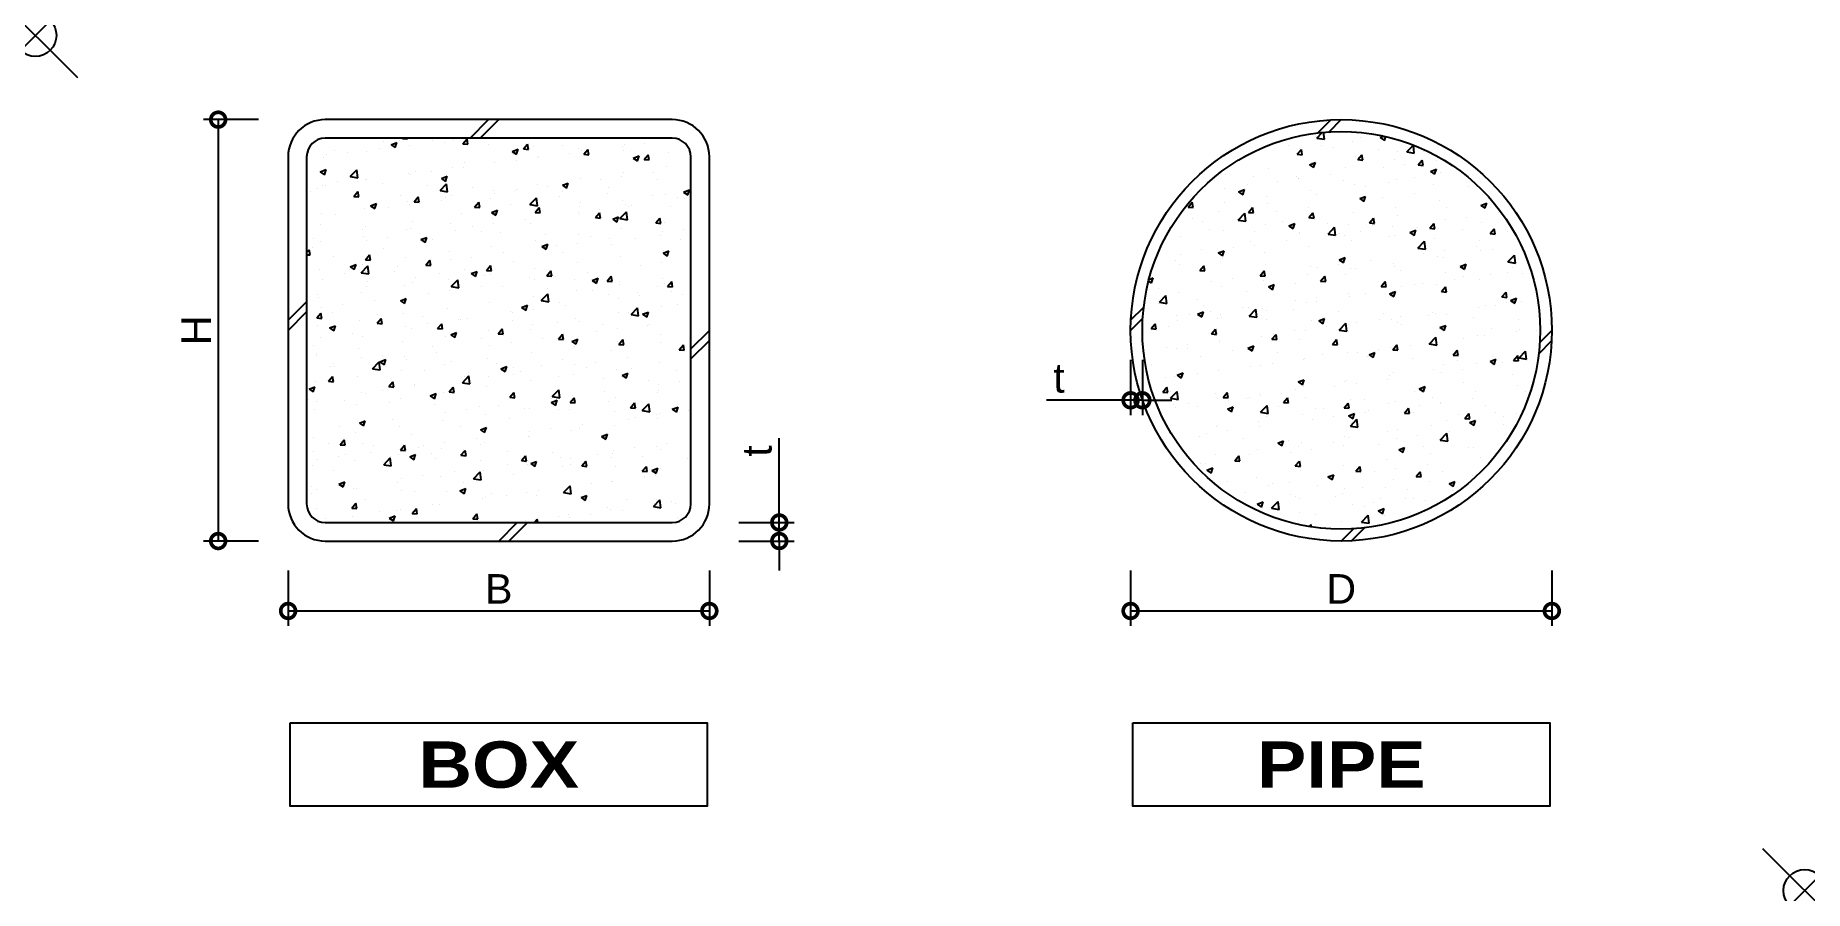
# Model space of a CAD drawing. Extents: x 352 to 2452, y 5551 to 6566.
import ezdxf
from ezdxf.enums import TextEntityAlignment as Align

# ---------------------------------------------------------------- set-up
doc = ezdxf.new("R2010")
doc.units = 0
doc.header["$LTSCALE"] = 30
doc.header["$MEASUREMENT"] = 0
doc.header["$PDMODE"] = 35
doc.header["$PDSIZE"] = 50
doc.linetypes.add('HIDDEN', pattern=[9.525, 6.35, -3.175])
doc.layers.get('0').update_dxf_attribs({"linetype": 'CONTINUOUS'})
doc.layers.get('Defpoints').update_dxf_attribs({"color": 252, "linetype": 'CONTINUOUS'})
doc.layers.add('Dimension', color=1, linetype='CONTINUOUS')
doc.layers.add('Text', color=3, linetype='HIDDEN')
doc.layers.add('Hatch', color=250, linetype='CONTINUOUS', plot=False)
doc.styles.add('DimText', font='arial.ttf')
doc.styles.add('Title', font='ariblk.ttf')
doc.dimstyles.new('Dim', dxfattribs={"dimscale": 35, "dimtxt": 1, "dimasz": 1, "dimexe": 0.5, "dimexo": 1, "dimgap": 0.25, "dimtad": 1, "dimdec": 0, "dimdsep": 46, "dimtxsty": 'DimText', "dimblk": 'DOTSMALL', "dimcen": 1, "dimclrd": 256, "dimclre": 256, "dimclrt": 7, "dimadec": 0, "dimazin": 0, "dimtfac": 1, "dimtdec": 0, "dimtmove": 0, "dimatfit": 0, "dimldrblk": 'DOTSMALL', "dimfxl": 0, "dimtolj": 1, "dimtzin": 0, "dimarcsym": 0})

msp = doc.modelspace()

# ---------------------------------------------------------------- texts
at = {"layer": 'Text', "style": 'Title'}
for s, p in [('BOX', (901.6, 5700.5)), ('PIPE', (1901.6, 5700.5))]:
    msp.add_text(s, height=55, dxfattribs=at).set_placement(p, align=Align.MIDDLE_CENTER)

# ---------------------------------------------------------------- blocks, each defined once
blk = doc.blocks.new('*U1')
for p, q in [((456, 500), (44, 500)), ((456, 478), (44, 478)), ((0, 456), (0, 44)), ((22, 456), (22, 44)), ((478, 44), (478, 456)), ((500, 44), (500, 456)), ((44, 22), (456, 22)), ((44, 0), (456, 0))]:
    blk.add_line(p, q)
at = {"color": 1}
for p, q in [((216, 478), (238, 500)), ((228, 478), (250, 500)), ((0, 262), (22, 284)), ((0, 250), (22, 272)), ((478, 228), (500, 250)), ((478, 216), (500, 238)), ((250, 0), (272, 22)), ((262, 0), (284, 22))]:
    blk.add_line(p, q, dxfattribs=at)
for centre, radius, start, end in [((44, 456), 44, 90, 180), ((456, 456), 44, 0, 90), ((44, 456), 22, 90, 180), ((456, 456), 22, 0, 90), ((44, 44), 44, 180, 270), ((44, 44), 22, 180, 270), ((456, 44), 44, 270, 0), ((456, 44), 22, 270, 0)]:
    blk.add_arc(centre, radius, start, end)
blk = doc.blocks.new('*U3')
for radius in [250, 236]:
    blk.add_circle((0, 0), radius)
blk = doc.blocks.new('_DotSmall')
at = {"color": 0, "linetype": 'ByBlock', "const_width": 0.5}
blk.add_lwpolyline([(-0.0625, 0, 1), (0.0625, 0, 1)], format="xyb", close=True, dxfattribs=at)
blk = doc.blocks.new('*D5')
at = {"layer": 'Defpoints', "color": 0}
for p in [(651.5, 5965.8), (1151.5, 5965.8), (1151.5, 5882.8)]:
    blk.add_point(p, dxfattribs=at)
at = {"layer": 'Dimension', "lineweight": -2}
for p, q in [((651.5, 5930.8), (651.5, 5865.3)), ((1151.5, 5930.8), (1151.5, 5865.3)), ((651.5, 5882.8), (1151.5, 5882.8))]:
    blk.add_line(p, q, dxfattribs=at)
at = {"layer": 'Dimension', "lineweight": -2, "xscale": 35, "yscale": 35, "zscale": 35, "rotation": 180}
blk.add_blockref('_DotSmall', (651.5, 5882.8), dxfattribs=at)
at = {"layer": 'Dimension', "lineweight": -2, "xscale": 35, "yscale": 35, "zscale": 35}
blk.add_blockref('_DotSmall', (1151.5, 5882.8), dxfattribs=at)
at = {"layer": 'Dimension', "color": 7, "insert": (901.5, 5909), "char_height": 35, "attachment_point": 5, "style": 'DimText'}
blk.add_mtext('\\A1;B', dxfattribs=at)
blk = doc.blocks.new('*D6')
at = {"layer": 'Defpoints', "color": 0}
for p in [(651.5, 6465.8), (568.5, 5965.8), (651.5, 5965.8)]:
    blk.add_point(p, dxfattribs=at)
at = {"layer": 'Dimension', "lineweight": -2}
for p, q in [((616.5, 6465.8), (551, 6465.8)), ((568.5, 6465.8), (568.5, 5965.8)), ((616.5, 5965.8), (551, 5965.8))]:
    blk.add_line(p, q, dxfattribs=at)
at = {"layer": 'Dimension', "lineweight": -2, "xscale": 35, "yscale": 35, "zscale": 35}
for p, rotation in [((568.5, 6465.8), 90), ((568.5, 5965.8), 270)]:
    blk.add_blockref('_DotSmall', p, dxfattribs=dict(at, rotation=rotation))
at = {"layer": 'Dimension', "color": 7, "insert": (542.3, 6215.8), "char_height": 35, "attachment_point": 5, "rotation": 90, "style": 'DimText'}
blk.add_mtext('\\A1;H', dxfattribs=at)
blk = doc.blocks.new('*D7')
at = {"layer": 'Defpoints', "color": 0}
for p in [(1151.5, 5987.8), (1234.5, 5987.8), (1151.5, 5965.8)]:
    blk.add_point(p, dxfattribs=at)
at = {"layer": 'Dimension', "lineweight": -2}
for p, q in [((1234.5, 5987.8), (1234.5, 6087.7)), ((1186.5, 5987.8), (1252, 5987.8)), ((1234.5, 5965.8), (1234.5, 5987.8)), ((1186.5, 5965.8), (1252, 5965.8)), ((1234.5, 5965.8), (1234.5, 5930.8))]:
    blk.add_line(p, q, dxfattribs=at)
at = {"layer": 'Dimension', "lineweight": -2, "xscale": 35, "yscale": 35, "zscale": 35}
for p, rotation in [((1234.5, 5987.8), 270), ((1234.5, 5965.8), 90)]:
    blk.add_blockref('_DotSmall', p, dxfattribs=dict(at, rotation=rotation))
at = {"layer": 'Dimension', "color": 7, "insert": (1208.1, 6072.7), "char_height": 35, "attachment_point": 5, "rotation": 90, "style": 'DimText'}
blk.add_mtext('\\A1;t', dxfattribs=at)
blk = doc.blocks.new('*D8')
at = {"layer": 'Defpoints', "color": 0}
for p in [(1651.5, 5965.8), (2151.5, 5965.8), (2151.5, 5882.8)]:
    blk.add_point(p, dxfattribs=at)
at = {"layer": 'Dimension', "lineweight": -2}
for p, q in [((1651.5, 5930.8), (1651.5, 5865.3)), ((2151.5, 5930.8), (2151.5, 5865.3)), ((1651.5, 5882.8), (2151.5, 5882.8))]:
    blk.add_line(p, q, dxfattribs=at)
at = {"layer": 'Dimension', "lineweight": -2, "xscale": 35, "yscale": 35, "zscale": 35, "rotation": 180}
blk.add_blockref('_DotSmall', (1651.5, 5882.8), dxfattribs=at)
at = {"layer": 'Dimension', "lineweight": -2, "xscale": 35, "yscale": 35, "zscale": 35}
blk.add_blockref('_DotSmall', (2151.5, 5882.8), dxfattribs=at)
at = {"layer": 'Dimension', "color": 7, "insert": (1901.5, 5909), "char_height": 35, "attachment_point": 5, "style": 'DimText'}
blk.add_mtext('\\A1;D', dxfattribs=at)
blk = doc.blocks.new('*D9')
at = {"layer": 'Defpoints', "color": 0}
for p in [(1651.5, 6215.8), (1665.5, 6215.8), (1651.5, 6132.8)]:
    blk.add_point(p, dxfattribs=at)
at = {"layer": 'Dimension', "lineweight": -2}
for p, q in [((1651.5, 6180.8), (1651.5, 6115.3)), ((1665.5, 6180.8), (1665.5, 6115.3)), ((1651.5, 6132.8), (1551.7, 6132.8)), ((1665.5, 6132.8), (1651.5, 6132.8)), ((1665.5, 6132.8), (1700.5, 6132.8))]:
    blk.add_line(p, q, dxfattribs=at)
at = {"layer": 'Dimension', "lineweight": -2, "xscale": 35, "yscale": 35, "zscale": 35}
blk.add_blockref('_DotSmall', (1651.5, 6132.8), dxfattribs=at)
at = {"layer": 'Dimension', "lineweight": -2, "xscale": 35, "yscale": 35, "zscale": 35, "rotation": 180}
blk.add_blockref('_DotSmall', (1665.5, 6132.8), dxfattribs=at)
at = {"layer": 'Dimension', "color": 7, "insert": (1566.6, 6159.2), "char_height": 35, "attachment_point": 5, "style": 'DimText'}
blk.add_mtext('\\A1;t', dxfattribs=at)

# ---------------------------------------------------------------- dimensions: what is measured, and where the dimension line sits
at = {"layer": 'Dimension'}
for base, p1, p2, angle, text, picture, middle in [((568.5, 5965.8), (651.5, 6465.8), (651.5, 5965.8), 270, 'H', '*D6', (542.3, 6215.8)), ((1234.5, 5987.8), (1151.5, 5965.8), (1151.5, 5987.8), 90, 't', '*D7', (1208.1, 6072.7))]:
    dim = msp.add_linear_dim(base=base, p1=p1, p2=p2, angle=angle, text=text, dimstyle='Dim', dxfattribs=at)
    dim.commit()
    dim.dimension.update_dxf_attribs({"geometry": picture, "text_midpoint": middle})
for base, p1, p2, text, picture, middle in [((1651.5, 6132.8), (1665.5, 6215.8), (1651.5, 6215.8), 't', '*D9', (1566.6, 6159.2)), ((1151.5, 5882.8), (651.5, 5965.8), (1151.5, 5965.8), 'B', '*D5', (901.5, 5909)), ((2151.5, 5882.8), (1651.5, 5965.8), (2151.5, 5965.8), 'D', '*D8', (1901.5, 5909))]:
    dim = msp.add_linear_dim(base=base, p1=p1, p2=p2, text=text, dimstyle='Dim', dxfattribs=at)
    dim.commit()
    dim.dimension.update_dxf_attribs({"geometry": picture, "text_midpoint": middle})

# ---------------------------------------------------------------- linework, layer by layer
at = {"color": 1, "ltscale": 5}
for p, q in [((1873.9, 6450.2), (1889.5, 6465.8)), ((1887.1, 6451.3), (1901.5, 6465.8)), ((1651.5, 6227.8), (1667.2, 6243.4)), ((1651.5, 6215.8), (1666, 6230.2)), ((2135.9, 6188.1), (2151.5, 6203.8)), ((2137.1, 6201.3), (2151.5, 6215.8)), ((1901.5, 5965.8), (1916, 5980.2)), ((1913.5, 5965.8), (1929.2, 5981.4))]:
    msp.add_line(p, q, dxfattribs=at)
for points in [[(654.1, 5750), (1149, 5750), (1149, 5651), (654.1, 5651)], [(1654.1, 5750), (2149, 5750), (2149, 5651), (1654.1, 5651)]]:
    msp.add_lwpolyline(points, close=True)
for p in [(351.5, 6565.8), (2451.5, 5551)]:
    msp.add_point(p)
at = {"layer": 'Hatch', "ltscale": 5}
for p, q in [((1867.8, 6448.4), (1867.8, 6448.4)), ((1872.6, 6444), (1879, 6450.7)), ((1881.5, 6442.7), (1880.6, 6450.9)), ((706.2, 6429.6), (706.2, 6429.6)), ((722.1, 6427.2), (722.1, 6427.2)), ((729.8, 6443), (729.8, 6443)), ((744.1, 6427.5), (744.1, 6427.5)), ((760, 6432.1), (760, 6432.1)), ((764.5, 6439.6), (764.5, 6439.6)), ((773.7, 6436.1), (780.7, 6438.8)), ((773.7, 6436.1), (778.7, 6432.8)), ((778.7, 6432.8), (780.7, 6438.8)), ((783.2, 6440.7), (783.2, 6440.7)), ((787.3, 6443.6), (787.5, 6443.8)), ((787.3, 6443.6), (793.3, 6443.1)), ((793.3, 6443.1), (793.2, 6443.8)), ((796.1, 6435), (796.1, 6435)), ((823.1, 6440.5), (823.1, 6440.5)), ((836.6, 6438.5), (836.6, 6438.5)), ((847.4, 6442), (847.4, 6442)), ((848.2, 6443.8), (848.2, 6443.8)), ((859, 6437.3), (863.9, 6443.1)), ((859, 6437.3), (865, 6436.8)), ((865, 6436.8), (863.9, 6443.1)), ((889.9, 6436.2), (889.9, 6436.2)), ((917.4, 6428.1), (924.5, 6430.8)), ((917.4, 6428.1), (922.4, 6424.8)), ((922.4, 6424.8), (924.5, 6430.8)), ((930.8, 6431), (935.6, 6436.8)), ((930.8, 6431), (936.7, 6430.5)), ((936.7, 6430.5), (935.6, 6436.8)), ((943.3, 6433.9), (943.3, 6433.9)), ((977.7, 6434.7), (977.7, 6434.7)), ((996.7, 6431.7), (996.7, 6431.7)), ((1000, 6429.7), (1000, 6429.7)), ((1002.5, 6424.8), (1007.3, 6430.5)), ((1008.5, 6424.2), (1007.3, 6430.5)), ((1048.9, 6434.2), (1048.9, 6434.2)), ((1050.1, 6429.4), (1050.1, 6429.4)), ((1050.5, 6436.1), (1050.5, 6436.1)), ((1074, 6437.5), (1074, 6437.5)), ((1102.5, 6443.6), (1102.5, 6443.6)), ((1103.5, 6427.2), (1103.5, 6427.2)), ((1111.8, 6442.5), (1111.8, 6442.5)), ((1838.4, 6435.2), (1838.4, 6435.2)), ((1849.3, 6424.7), (1854.2, 6430.4)), ((1852.5, 6432.1), (1852.5, 6432.1)), ((1855.3, 6424.2), (1854.2, 6430.4)), ((1870.7, 6446.4), (1870.7, 6446.4)), ((1872.6, 6444), (1881.5, 6442.7)), ((1877.5, 6435.4), (1877.5, 6435.4)), ((1891.8, 6433), (1891.8, 6433)), ((1915.4, 6440.3), (1915.4, 6440.3)), ((1924.1, 6444.2), (1924.1, 6444.2)), ((1945.2, 6430.7), (1945.2, 6430.7)), ((1947.8, 6444.6), (1952.2, 6446.3)), ((1947.8, 6444.6), (1952.7, 6441.2)), ((1952.7, 6441.2), (1954.3, 6445.8)), ((1968.4, 6428.6), (1968.4, 6428.6)), ((1979.4, 6427.5), (1987.1, 6435.6)), ((1979.4, 6427.5), (1988.2, 6426.1)), ((1988.2, 6426.1), (1987.1, 6435.6)), ((1998.6, 6428.5), (1998.6, 6428.5)), ((689.7, 6403.9), (696.7, 6406.6)), ((693.6, 6421.1), (693.6, 6421.1)), ((694.7, 6400.5), (696.7, 6406.6)), ((697.1, 6423.9), (697.1, 6423.9)), ((725.2, 6398.2), (733, 6406.3)), ((734.1, 6396.8), (733, 6406.3)), ((846.2, 6408.7), (846.2, 6408.7)), ((859.7, 6409.3), (859.7, 6409.3)), ((861.1, 6414.7), (861.1, 6414.7)), ((896.7, 6415.1), (896.7, 6415.1)), ((919.4, 6424.7), (919.4, 6424.7)), ((922.9, 6417.6), (922.9, 6417.6)), ((947.9, 6420.9), (947.9, 6420.9)), ((948.7, 6422.6), (948.7, 6422.6)), ((985.8, 6425.9), (985.8, 6425.9)), ((1002.5, 6424.8), (1008.5, 6424.2)), ((1061.2, 6420.1), (1068.2, 6422.8)), ((1061.2, 6420.1), (1066.1, 6416.8)), ((1066.1, 6416.8), (1068.2, 6422.8)), ((1074.2, 6418.5), (1079, 6424.2)), ((1074.2, 6418.5), (1080.2, 6418)), ((1080.2, 6418), (1079, 6424.2)), ((1101.2, 6410.3), (1101.2, 6410.3)), ((1814.6, 6407.6), (1814.6, 6407.6)), ((1849.3, 6424.7), (1855.3, 6424.2)), ((1863.7, 6412.3), (1870.8, 6415)), ((1863.7, 6412.3), (1868.7, 6409)), ((1866.6, 6415.1), (1866.6, 6415.1)), ((1868.7, 6409), (1870.8, 6415)), ((1906.4, 6408.5), (1906.4, 6408.5)), ((1917.9, 6422.2), (1917.9, 6422.2)), ((1921.1, 6418.4), (1925.9, 6424.1)), ((1921.1, 6418.4), (1927, 6417.9)), ((1927, 6417.9), (1925.9, 6424.1)), ((1952.2, 6409.2), (1952.2, 6409.2)), ((1964.7, 6418.6), (1964.7, 6418.6)), ((1977.2, 6412.5), (1977.2, 6412.5)), ((1992.8, 6412.1), (1997.6, 6417.9)), ((1992.8, 6412.1), (1998.8, 6411.6)), ((1998.8, 6411.6), (1997.6, 6417.9)), ((2007.5, 6404.3), (2014.5, 6407)), ((2012.4, 6401), (2014.5, 6407)), ((2015.1, 6417.5), (2015.1, 6417.5)), ((686.1, 6384.6), (686.1, 6384.6)), ((689.7, 6403.9), (694.7, 6400.5)), ((692.4, 6387.8), (692.4, 6387.8)), ((695.8, 6387.7), (695.8, 6387.7)), ((710.3, 6391.9), (710.3, 6391.9)), ((725.2, 6398.2), (734.1, 6396.8)), ((733.7, 6392.7), (733.7, 6392.7)), ((742.9, 6394.2), (742.9, 6394.2)), ((744.4, 6394.6), (744.4, 6394.6)), ((763.7, 6389.6), (763.7, 6389.6)), ((794.9, 6401.7), (794.9, 6401.7)), ((796.8, 6401), (796.8, 6401)), ((802.7, 6404.6), (802.7, 6404.6)), ((817.1, 6387.4), (817.1, 6387.4)), ((821.9, 6404.3), (821.9, 6404.3)), ((831.9, 6381.6), (839.7, 6389.7)), ((833.4, 6395.9), (840.4, 6398.6)), ((833.4, 6395.9), (838.4, 6392.5)), ((838.4, 6392.5), (840.4, 6398.6)), ((840.8, 6380.2), (839.7, 6389.7)), ((870.5, 6385.1), (870.5, 6385.1)), ((947.4, 6389.4), (947.4, 6389.4)), ((959.5, 6386.5), (959.5, 6386.5)), ((977.1, 6387.9), (984.1, 6390.6)), ((977.1, 6387.9), (982.1, 6384.5)), ((982.1, 6384.5), (984.1, 6390.6)), ((998.8, 6396.4), (998.8, 6396.4)), ((1022.6, 6394.8), (1022.6, 6394.8)), ((1031.9, 6385), (1031.9, 6385)), ((1047.7, 6398.1), (1047.7, 6398.1)), ((1049.3, 6402.8), (1049.3, 6402.8)), ((1085.5, 6403.1), (1085.5, 6403.1)), ((1090.2, 6395), (1090.2, 6395)), ((1763, 6384.3), (1763, 6384.3)), ((1764.1, 6401.2), (1764.1, 6401.2)), ((1789.7, 6388.5), (1789.7, 6388.5)), ((1797.4, 6397.9), (1797.4, 6397.9)), ((1826.1, 6392.6), (1826.1, 6392.6)), ((1848, 6398.5), (1848, 6398.5)), ((1850.8, 6395.6), (1850.8, 6395.6)), ((1851.2, 6395.9), (1851.2, 6395.9)), ((1889.1, 6400.9), (1889.1, 6400.9)), ((1904.2, 6393.3), (1904.2, 6393.3)), ((1916.7, 6388.9), (1916.7, 6388.9)), ((1930.3, 6386.6), (1930.3, 6386.6)), ((1957.6, 6391.1), (1957.6, 6391.1)), ((1967.2, 6395.3), (1967.2, 6395.3)), ((1988.6, 6396.6), (1988.6, 6396.6)), ((2007.5, 6404.3), (2012.4, 6401)), ((2011, 6388.8), (2011, 6388.8)), ((2019.1, 6402.8), (2019.1, 6402.8)), ((2052, 6386.4), (2052, 6386.4)), ((2064.4, 6386.6), (2064.4, 6386.6)), ((678, 6380.7), (678, 6380.7)), ((729.5, 6374.6), (734.3, 6380.4)), ((729.5, 6374.6), (735.4, 6374.1)), ((731.4, 6378.4), (731.4, 6378.4)), ((735.4, 6374.1), (734.3, 6380.4)), ((749.4, 6363.6), (756.4, 6366.3)), ((749.4, 6363.6), (754.4, 6360.3)), ((754.4, 6360.3), (756.4, 6366.3)), ((784.8, 6376.2), (784.8, 6376.2)), ((793.6, 6368.4), (793.6, 6368.4)), ((795.5, 6364.9), (795.5, 6364.9)), ((801.2, 6368.4), (806, 6374.1)), ((801.2, 6368.4), (807.2, 6367.8)), ((807.2, 6367.8), (806, 6374.1)), ((831.9, 6381.6), (840.8, 6380.2)), ((833.4, 6369.9), (833.4, 6369.9)), ((838.2, 6373.9), (838.2, 6373.9)), ((845, 6375.5), (845, 6375.5)), ((872.9, 6362.1), (877.7, 6367.8)), ((878.9, 6361.6), (877.7, 6367.8)), ((891.6, 6371.7), (891.6, 6371.7)), ((895.5, 6381.9), (895.5, 6381.9)), ((896.6, 6378.2), (896.6, 6378.2)), ((915.2, 6365), (915.2, 6365)), ((921.6, 6381.5), (921.6, 6381.5)), ((923.9, 6382.8), (923.9, 6382.8)), ((938.6, 6365.1), (946.4, 6373.2)), ((938.6, 6365.1), (947.5, 6363.7)), ((944.9, 6369.4), (944.9, 6369.4)), ((947.5, 6363.7), (946.4, 6373.2)), ((973.6, 6375), (973.6, 6375)), ((977.2, 6380.6), (977.2, 6380.6)), ((997.6, 6363.1), (997.6, 6363.1)), ((998.3, 6367.2), (998.3, 6367.2)), ((1030.6, 6378.3), (1030.6, 6378.3)), ((1048.1, 6369.5), (1048.1, 6369.5)), ((1051.7, 6364.9), (1051.7, 6364.9)), ((1055.8, 6363.1), (1055.8, 6363.1)), ((1059.2, 6363.6), (1059.2, 6363.6)), ((1084, 6376.1), (1084, 6376.1)), ((1100, 6377), (1100, 6377)), ((1114.2, 6373.1), (1114.2, 6373.1)), ((1120.9, 6379.9), (1127.9, 6382.6)), ((1120.9, 6379.9), (1125.8, 6376.5)), ((1122.4, 6371.9), (1122.4, 6371.9)), ((1125.8, 6376.5), (1127.9, 6382.6)), ((1719.8, 6362), (1724.6, 6367.8)), ((1725.7, 6361.5), (1724.6, 6367.8)), ((1731.4, 6378.5), (1731.4, 6378.5)), ((1762.9, 6367.9), (1762.9, 6367.9)), ((1779.7, 6380.1), (1786.7, 6382.8)), ((1779.7, 6380.1), (1784.7, 6376.7)), ((1784.7, 6376.7), (1786.7, 6382.8)), ((1813.4, 6374.3), (1813.4, 6374.3)), ((1813.7, 6366.6), (1813.7, 6366.6)), ((1865.3, 6381.8), (1865.3, 6381.8)), ((1872, 6376.6), (1872, 6376.6)), ((1923.4, 6372.1), (1930.4, 6374.8)), ((1923.4, 6372.1), (1928.4, 6368.7)), ((1925.9, 6369.8), (1925.9, 6369.8)), ((1928.4, 6368.7), (1930.4, 6374.8)), ((1950.9, 6373.1), (1950.9, 6373.1)), ((1988.8, 6378.1), (1988.8, 6378.1)), ((2017.9, 6369.5), (2017.9, 6369.5)), ((2067.2, 6364.1), (2074.2, 6366.8)), ((2067.2, 6364.1), (2072.1, 6360.7)), ((2069.3, 6376.5), (2069.3, 6376.5)), ((2072.1, 6360.7), (2074.2, 6366.8)), ((691.2, 6354.5), (691.2, 6354.5)), ((707.4, 6353.3), (707.4, 6353.3)), ((741.7, 6360.9), (741.7, 6360.9)), ((770.5, 6361.6), (770.5, 6361.6)), ((798.6, 6345), (798.6, 6345)), ((843.8, 6342.2), (843.8, 6342.2)), ((856.9, 6355), (856.9, 6355)), ((872.9, 6362.1), (878.9, 6361.6)), ((893.1, 6355.6), (900.1, 6358.3)), ((893.1, 6355.6), (898.1, 6352.3)), ((894.3, 6348.6), (894.3, 6348.6)), ((895.3, 6342), (895.3, 6342)), ((898.1, 6352.3), (900.1, 6358.3)), ((933.2, 6347), (933.2, 6347)), ((939.2, 6343), (939.2, 6343)), ((944.6, 6355.8), (949.5, 6361.6)), ((944.6, 6355.8), (950.6, 6355.3)), ((946.2, 6356.1), (946.2, 6356.1)), ((950.6, 6355.3), (949.5, 6361.6)), ((996.3, 6355.3), (996.3, 6355.3)), ((997.5, 6353), (997.5, 6353)), ((1016.4, 6349.5), (1021.2, 6355.3)), ((1016.4, 6349.5), (1022.3, 6349)), ((1022.3, 6349), (1021.2, 6355.3)), ((1021.4, 6358.6), (1021.4, 6358.6)), ((1036.8, 6347.6), (1043.8, 6350.3)), ((1036.8, 6347.6), (1041.8, 6344.3)), ((1041.8, 6344.3), (1043.8, 6350.3)), ((1045.3, 6348.5), (1053.1, 6356.6)), ((1045.4, 6348.5), (1054.2, 6347.1)), ((1054.2, 6347.1), (1053.1, 6356.6)), ((1088.1, 6343.3), (1092.9, 6349)), ((1088.1, 6343.3), (1094.1, 6342.7)), ((1094.1, 6342.7), (1092.9, 6349)), ((1098.8, 6343.7), (1098.8, 6343.7)), ((1105.1, 6362.6), (1105.1, 6362.6)), ((1719.8, 6362), (1725.7, 6361.5)), ((1724.6, 6349), (1724.6, 6349)), ((1736.7, 6344.9), (1736.7, 6344.9)), ((1755.4, 6356.6), (1755.4, 6356.6)), ((1778, 6346.8), (1778, 6346.8)), ((1779.2, 6346.6), (1786.9, 6354.7)), ((1779.2, 6346.6), (1788.1, 6345.2)), ((1788.1, 6345.2), (1787, 6354.7)), ((1791.5, 6355.7), (1796.3, 6361.5)), ((1791.5, 6355.7), (1797.5, 6355.2)), ((1797.5, 6355.2), (1796.3, 6361.5)), ((1799.8, 6353.2), (1799.8, 6353.2)), ((1824.9, 6356.5), (1824.9, 6356.5)), ((1831.4, 6344.5), (1831.4, 6344.5)), ((1839.4, 6339.8), (1846.4, 6342.5)), ((1844.4, 6336.5), (1846.4, 6342.5)), ((1862.7, 6361.5), (1862.7, 6361.5)), ((1863.2, 6349.5), (1868, 6355.2)), ((1863.2, 6349.5), (1869.2, 6348.9)), ((1864.1, 6348.6), (1864.1, 6348.6)), ((1869.2, 6348.9), (1868, 6355.2)), ((1884.7, 6342.2), (1884.7, 6342.2)), ((1915.5, 6355.6), (1915.5, 6355.6)), ((1934.9, 6343.2), (1939.8, 6348.9)), ((1934.9, 6343.2), (1940.9, 6342.7)), ((1940.9, 6342.7), (1939.8, 6348.9)), ((1966, 6362), (1966, 6362)), ((1968.5, 6351.6), (1968.5, 6351.6)), ((2006.7, 6336.9), (2011.5, 6342.7)), ((2012.6, 6336.4), (2011.5, 6342.7)), ((2025.7, 6346.9), (2025.7, 6346.9)), ((2026.8, 6361.6), (2026.8, 6361.6)), ((2050.7, 6350.2), (2050.7, 6350.2)), ((2068, 6343.2), (2068, 6343.2)), ((2088.6, 6355.2), (2088.6, 6355.2)), ((682, 6325), (682, 6325)), ((690, 6321.2), (690, 6321.2)), ((690.4, 6341), (690.4, 6341)), ((740.3, 6335), (740.3, 6335)), ((740.5, 6327.6), (740.5, 6327.6)), ((743.8, 6338.8), (743.8, 6338.8)), ((744.2, 6322.1), (744.2, 6322.1)), ((769.2, 6325.4), (769.2, 6325.4)), ((792.4, 6335.1), (792.4, 6335.1)), ((797.2, 6336.5), (797.2, 6336.5)), ((807.1, 6330.4), (807.1, 6330.4)), ((809.1, 6323.4), (816.1, 6326.1)), ((809.1, 6323.4), (814.1, 6320)), ((814.1, 6320), (816.1, 6326.1)), ((822.6, 6323), (822.6, 6323)), ((850.6, 6334.3), (850.6, 6334.3)), ((870.3, 6338.7), (870.3, 6338.7)), ((880.9, 6333), (880.9, 6333)), ((904, 6332), (904, 6332)), ((945, 6322.8), (945, 6322.8)), ((957.3, 6329.8), (957.3, 6329.8)), ((996.4, 6329.8), (996.4, 6329.8)), ((1010.7, 6327.5), (1010.7, 6327.5)), ((1032.9, 6324.2), (1032.9, 6324.2)), ((1046.9, 6336.2), (1046.9, 6336.2)), ((1064.1, 6325.2), (1064.1, 6325.2)), ((1094, 6328.1), (1094, 6328.1)), ((1096.1, 6332.5), (1096.1, 6332.5)), ((1117.5, 6323), (1117.5, 6323)), ((1121.1, 6335.8), (1121.1, 6335.8)), ((1710.3, 6327.6), (1710.3, 6327.6)), ((1745.7, 6335.6), (1745.7, 6335.6)), ((1761.7, 6334.7), (1761.7, 6334.7)), ((1793.6, 6321.6), (1793.6, 6321.6)), ((1799.1, 6333.3), (1799.1, 6333.3)), ((1812.2, 6341.1), (1812.2, 6341.1)), ((1836.4, 6322), (1836.4, 6322)), ((1839.4, 6339.8), (1844.4, 6336.5)), ((1851.9, 6331.6), (1851.9, 6331.6)), ((1852.4, 6331.1), (1852.4, 6331.1)), ((1885.9, 6330.1), (1893.7, 6338.2)), ((1885.9, 6330.1), (1894.8, 6328.7)), ((1894.8, 6328.7), (1893.7, 6338.2)), ((1899.6, 6330.3), (1899.6, 6330.3)), ((1905.8, 6328.8), (1905.8, 6328.8)), ((1910.2, 6341.6), (1910.2, 6341.6)), ((1914.2, 6322.3), (1914.2, 6322.3)), ((1924.6, 6333.6), (1924.6, 6333.6)), ((1938.1, 6340), (1938.1, 6340)), ((1959.2, 6326.6), (1959.2, 6326.6)), ((1962.5, 6338.6), (1962.5, 6338.6)), ((1964.8, 6328.7), (1964.8, 6328.7)), ((1983.1, 6331.8), (1990.1, 6334.5)), ((1983.1, 6331.8), (1988.1, 6328.5)), ((1988.1, 6328.5), (1990.1, 6334.5)), ((1991.5, 6337.7), (1991.5, 6337.7)), ((1992.6, 6313.5), (2000.4, 6321.6)), ((2001.5, 6312.1), (2000.4, 6321.6)), ((2006.7, 6336.9), (2012.6, 6336.4)), ((2012.6, 6324.3), (2012.6, 6324.3)), ((2016.7, 6336.2), (2016.7, 6336.2)), ((2044.9, 6335.5), (2044.9, 6335.5)), ((2066, 6322), (2066, 6322)), ((2078.4, 6330.6), (2083.2, 6336.4)), ((2078.4, 6330.6), (2084.4, 6330.1)), ((2084.4, 6330.1), (2083.2, 6336.4)), ((2098.3, 6333.2), (2098.3, 6333.2)), ((673.5, 6308), (676.4, 6311.4)), ((673.5, 6305.5), (677.6, 6305.2)), ((677.6, 6305.2), (676.4, 6311.4)), ((681, 6313.8), (681, 6313.8)), ((705.9, 6303), (705.9, 6303)), ((743.3, 6299.4), (748.2, 6305.2)), ((749.3, 6298.9), (748.2, 6305.2)), ((764.3, 6313), (764.3, 6313)), ((791.2, 6301.8), (791.2, 6301.8)), ((842.6, 6308.9), (842.6, 6308.9)), ((869, 6302.6), (869, 6302.6)), ((893.1, 6315.3), (893.1, 6315.3)), ((906.9, 6307.6), (906.9, 6307.6)), ((952.8, 6315.4), (959.8, 6318)), ((952.8, 6315.4), (957.8, 6312)), ((957.8, 6312), (959.8, 6318)), ((970, 6315.9), (970, 6315.9)), ((977.4, 6308), (977.4, 6308)), ((995.1, 6319.2), (995.1, 6319.2)), ((1035.7, 6318.1), (1035.7, 6318.1)), ((1045.6, 6302.9), (1045.6, 6302.9)), ((1096.5, 6307.4), (1103.5, 6310)), ((1096.5, 6307.4), (1101.5, 6304)), ((1097.6, 6310.4), (1097.6, 6310.4)), ((1101.5, 6304), (1103.5, 6310)), ((1710.4, 6305.4), (1710.4, 6305.4)), ((1735.2, 6311.6), (1735.2, 6311.6)), ((1755.4, 6307.6), (1762.4, 6310.3)), ((1755.4, 6307.6), (1760.4, 6304.2)), ((1760.4, 6304.2), (1762.4, 6310.3)), ((1760.5, 6301.4), (1760.5, 6301.4)), ((1773.5, 6313.7), (1773.5, 6313.7)), ((1798.6, 6317), (1798.6, 6317)), ((1811, 6307.8), (1811, 6307.8)), ((1862.9, 6315.3), (1862.9, 6315.3)), ((1899.1, 6299.6), (1906.1, 6302.2)), ((1904.1, 6296.2), (1906.1, 6302.2)), ((1992.6, 6313.5), (2001.5, 6312.1)), ((1999.4, 6307.5), (1999.4, 6307.5)), ((2015.5, 6302.9), (2015.5, 6302.9)), ((2022.7, 6301.9), (2022.7, 6301.9)), ((2024.4, 6310.8), (2024.4, 6310.8)), ((2062.3, 6315.8), (2062.3, 6315.8)), ((2066.8, 6310), (2066.8, 6310)), ((2081, 6311.9), (2081, 6311.9)), ((2099.3, 6297), (2107.1, 6305.1)), ((2108.2, 6295.6), (2107.1, 6305.1)), ((688.8, 6287.9), (688.8, 6287.9)), ((717.9, 6282.7), (717.9, 6282.7)), ((724.3, 6287.7), (724.3, 6287.7)), ((725.1, 6291.1), (732.1, 6293.8)), ((725.1, 6291.1), (730, 6287.8)), ((730, 6287.8), (732.1, 6293.8)), ((738.4, 6284.2), (746.2, 6292.3)), ((738.4, 6284.2), (747.3, 6282.8)), ((739.3, 6294.3), (739.3, 6294.3)), ((742.9, 6286), (742.9, 6286)), ((743.3, 6299.4), (749.3, 6298.9)), ((747.3, 6282.8), (746.2, 6292.3)), ((777.7, 6285.4), (777.7, 6285.4)), ((780.8, 6291), (780.8, 6291)), ((815.1, 6293.1), (819.9, 6298.9)), ((815.1, 6293.1), (821, 6292.6)), ((821, 6292.6), (819.9, 6298.9)), ((831.1, 6283.2), (831.1, 6283.2)), ((844, 6299.3), (844, 6299.3)), ((860.8, 6288), (860.8, 6288)), ((868.8, 6283.1), (875.8, 6285.8)), ((868.8, 6283.1), (873.8, 6279.8)), ((873.8, 6279.8), (875.8, 6285.8)), ((884.5, 6280.9), (884.5, 6280.9)), ((886.8, 6286.9), (891.6, 6292.6)), ((886.8, 6286.9), (892.8, 6286.3)), ((892.8, 6286.3), (891.6, 6292.6)), ((891.9, 6282), (891.9, 6282)), ((919.1, 6298), (919.1, 6298)), ((943.8, 6289.5), (943.8, 6289.5)), ((958.5, 6280.6), (963.3, 6286.3)), ((958.5, 6280.6), (964.5, 6280.1)), ((964.5, 6280.1), (963.3, 6286.3)), ((968.7, 6279.7), (968.7, 6279.7)), ((995.1, 6296.5), (995.1, 6296.5)), ((1006.6, 6284.7), (1006.6, 6284.7)), ((1030.2, 6274.3), (1035.1, 6280.1)), ((1036.2, 6273.8), (1035.1, 6280.1)), ((1069.8, 6293), (1069.8, 6293)), ((1094.8, 6296.3), (1094.8, 6296.3)), ((1704.7, 6298.2), (1704.7, 6298.2)), ((1709.1, 6294.3), (1709.1, 6294.3)), ((1733.6, 6286.8), (1738.5, 6292.5)), ((1733.6, 6286.8), (1739.6, 6286.3)), ((1739.6, 6286.3), (1738.5, 6292.5)), ((1758.1, 6295.9), (1758.1, 6295.9)), ((1805.4, 6280.5), (1810.2, 6286.3)), ((1805.4, 6280.5), (1811.3, 6280)), ((1810.1, 6282.6), (1810.1, 6282.6)), ((1811.3, 6280), (1810.2, 6286.3)), ((1811.5, 6293.7), (1811.5, 6293.7)), ((1861.7, 6282), (1861.7, 6282)), ((1864.8, 6291.4), (1864.8, 6291.4)), ((1873.3, 6290.9), (1873.3, 6290.9)), ((1877.1, 6274.2), (1881.9, 6280)), ((1883.1, 6273.7), (1881.9, 6280)), ((1898.3, 6294.2), (1898.3, 6294.2)), ((1899.1, 6299.6), (1904.1, 6296.2)), ((1906.1, 6281.9), (1906.1, 6281.9)), ((1913, 6289), (1913, 6289)), ((1918.2, 6289.2), (1918.2, 6289.2)), ((1936.2, 6299.2), (1936.2, 6299.2)), ((1963.5, 6295.4), (1963.5, 6295.4)), ((1964.4, 6291.9), (1964.4, 6291.9)), ((1971.6, 6286.9), (1971.6, 6286.9)), ((2025, 6284.6), (2025, 6284.6)), ((2042.8, 6291.6), (2049.8, 6294.2)), ((2042.8, 6291.6), (2047.8, 6288.2)), ((2046.7, 6280), (2046.7, 6280)), ((2047.8, 6288.2), (2049.8, 6294.2)), ((2078.4, 6282.4), (2078.4, 6282.4)), ((2099.1, 6284.6), (2099.1, 6284.6)), ((2099.3, 6297), (2108.2, 6295.6)), ((2105, 6290), (2105, 6290)), ((2116.1, 6283.1), (2116.1, 6283.1)), ((2124.1, 6287.9), (2124.1, 6287.9)), ((692, 6276.5), (692, 6276.5)), ((738.1, 6261), (738.1, 6261)), ((744.1, 6268), (744.1, 6268)), ((745.4, 6274.2), (745.4, 6274.2)), ((790, 6268.5), (790, 6268.5)), ((798.8, 6272), (798.8, 6272)), ((802.4, 6278), (802.4, 6278)), ((817.7, 6259.8), (817.7, 6259.8)), ((841.3, 6275.6), (841.3, 6275.6)), ((842.7, 6263.1), (842.7, 6263.1)), ((845.2, 6267.7), (852.9, 6275.8)), ((845.2, 6267.7), (854.1, 6266.3)), ((852.2, 6269.7), (852.2, 6269.7)), ((854.1, 6266.3), (852.9, 6275.8)), ((880.6, 6268.1), (880.6, 6268.1)), ((905.6, 6267.5), (905.6, 6267.5)), ((937.9, 6278.7), (937.9, 6278.7)), ((943.7, 6276.4), (943.7, 6276.4)), ((951.9, 6251.1), (959.7, 6259.2)), ((959, 6265.2), (959, 6265.2)), ((960.8, 6249.7), (959.7, 6259.2)), ((991.2, 6276.4), (991.2, 6276.4)), ((993.9, 6263.2), (993.9, 6263.2)), ((1012.3, 6263), (1012.3, 6263)), ((1012.5, 6275.1), (1019.5, 6277.8)), ((1012.5, 6275.1), (1017.5, 6271.7)), ((1017.5, 6271.7), (1019.5, 6277.8)), ((1030.2, 6274.3), (1036.2, 6273.8)), ((1031.6, 6258.4), (1031.6, 6258.4)), ((1044.4, 6269.6), (1044.4, 6269.6)), ((1044.6, 6274.1), (1044.6, 6274.1)), ((1065.7, 6260.7), (1065.7, 6260.7)), ((1089.9, 6268.4), (1089.9, 6268.4)), ((1096.4, 6277.1), (1096.4, 6277.1)), ((1098, 6271.9), (1098, 6271.9)), ((1102, 6268), (1106.8, 6273.8)), ((1102, 6268), (1107.9, 6267.5)), ((1106.4, 6261.9), (1106.4, 6261.9)), ((1107.9, 6267.5), (1106.8, 6273.8)), ((1119.1, 6258.5), (1119.1, 6258.5)), ((1672.9, 6274.3), (1676.3, 6272)), ((1673.4, 6276.1), (1678.4, 6278)), ((1676.3, 6272), (1678.4, 6278)), ((1684.1, 6266), (1684.1, 6266)), ((1707.9, 6261), (1707.9, 6261)), ((1747.2, 6274.3), (1747.2, 6274.3)), ((1759.2, 6268.1), (1759.2, 6268.1)), ((1772.3, 6277.6), (1772.3, 6277.6)), ((1789.4, 6261.9), (1789.4, 6261.9)), ((1809.8, 6274.5), (1809.8, 6274.5)), ((1815.1, 6267.3), (1822.1, 6270)), ((1815.1, 6267.3), (1820.1, 6264)), ((1820.1, 6264), (1822.1, 6270)), ((1847.8, 6271.9), (1847.8, 6271.9)), ((1877.1, 6274.2), (1883.1, 6273.7)), ((1909.9, 6259.7), (1909.9, 6259.7)), ((1930, 6260), (1930, 6260)), ((1948.8, 6268), (1953.6, 6273.7)), ((1948.8, 6268), (1954.8, 6267.4)), ((1954.8, 6267.4), (1953.6, 6273.7)), ((1958.8, 6259.3), (1965.8, 6262)), ((1958.8, 6259.3), (1963.8, 6255.9)), ((1962.3, 6262.1), (1962.3, 6262.1)), ((1963.8, 6255.9), (1965.8, 6262)), ((1973, 6268), (1973, 6268)), ((1988.4, 6270), (1988.4, 6270)), ((1998.1, 6271.3), (1998.1, 6271.3)), ((2014.3, 6269.6), (2014.3, 6269.6)), ((2020.5, 6261.7), (2025.4, 6267.4)), ((2020.5, 6261.7), (2026.5, 6261.2)), ((2026.5, 6261.2), (2025.4, 6267.4)), ((2036, 6276.3), (2036, 6276.3)), ((2065.6, 6276.7), (2065.6, 6276.7)), ((2092.3, 6255.4), (2097.1, 6261.2)), ((2098.2, 6254.9), (2097.1, 6261.2)), ((685.8, 6258), (685.8, 6258)), ((687.6, 6254.6), (687.6, 6254.6)), ((691.6, 6243.3), (691.6, 6243.3)), ((716.6, 6246.5), (716.6, 6246.5)), ((754.5, 6251.5), (754.5, 6251.5)), ((784.8, 6250.9), (791.8, 6253.5)), ((784.8, 6250.9), (789.7, 6247.5)), ((789.7, 6247.5), (791.8, 6253.5)), ((840.1, 6242.3), (840.1, 6242.3)), ((890.6, 6248.7), (890.6, 6248.7)), ((915, 6238.4), (915, 6238.4)), ((917.4, 6237), (917.4, 6237)), ((928.5, 6242.8), (935.5, 6245.5)), ((928.5, 6242.8), (933.5, 6239.5)), ((933.5, 6239.5), (935.5, 6245.5)), ((942.4, 6240.3), (942.4, 6240.3)), ((942.6, 6256.2), (942.6, 6256.2)), ((951.9, 6251.1), (960.8, 6249.7)), ((973.3, 6248.4), (973.3, 6248.4)), ((980.3, 6245.3), (980.3, 6245.3)), ((1043.5, 6253.6), (1043.5, 6253.6)), ((1058.6, 6234.6), (1066.4, 6242.7)), ((1067.5, 6233.2), (1066.4, 6242.7)), ((1068.5, 6256.9), (1068.5, 6256.9)), ((1072.2, 6234.8), (1079.2, 6237.5)), ((1077.2, 6231.5), (1079.2, 6237.5)), ((1095.2, 6243.8), (1095.2, 6243.8)), ((1113.9, 6246.4), (1113.9, 6246.4)), ((1672.8, 6241.9), (1672.8, 6241.9)), ((1685.2, 6247.1), (1685.2, 6247.1)), ((1685.7, 6249.2), (1693.5, 6257.3)), ((1685.7, 6249.2), (1694.6, 6247.8)), ((1694.6, 6247.8), (1693.5, 6257.3)), ((1731.1, 6251.9), (1731.1, 6251.9)), ((1731.1, 6235.1), (1738.1, 6237.7)), ((1736, 6231.7), (1738.1, 6237.7)), ((1738.6, 6244.8), (1738.6, 6244.8)), ((1746, 6238.2), (1746, 6238.2)), ((1783.8, 6243.1), (1783.8, 6243.1)), ((1792, 6242.6), (1792, 6242.6)), ((1792.4, 6232.7), (1800.2, 6240.8)), ((1801.3, 6231.3), (1800.2, 6240.8)), ((1808.5, 6241.2), (1808.5, 6241.2)), ((1813.4, 6239.9), (1813.4, 6239.9)), ((1845.4, 6240.3), (1845.4, 6240.3)), ((1847, 6251.5), (1847, 6251.5)), ((1860.5, 6248.7), (1860.5, 6248.7)), ((1871.7, 6249.9), (1871.7, 6249.9)), ((1872, 6254.7), (1872, 6254.7)), ((1898.7, 6238.1), (1898.7, 6238.1)), ((1911.8, 6255.7), (1911.8, 6255.7)), ((2064.4, 6243.4), (2064.4, 6243.4)), ((2072.8, 6245.2), (2072.8, 6245.2)), ((2084.9, 6245), (2084.9, 6245)), ((2092.3, 6255.4), (2098.2, 6254.9)), ((2097.8, 6248.5), (2097.8, 6248.5)), ((2102.5, 6251.3), (2109.5, 6254)), ((2102.5, 6251.3), (2107.5, 6247.9)), ((2107.5, 6247.9), (2109.5, 6254)), ((2114.9, 6249.8), (2114.9, 6249.8)), ((685.5, 6230.5), (690.3, 6236.2)), ((685.5, 6230.5), (691.5, 6230)), ((686.3, 6221.4), (686.3, 6221.4)), ((691.5, 6230), (690.3, 6236.2)), ((700.7, 6218.6), (707.7, 6221.3)), ((700.7, 6218.6), (705.7, 6215.2)), ((704.4, 6236.8), (704.4, 6236.8)), ((705.7, 6215.2), (707.7, 6221.3)), ((736.8, 6227.8), (736.8, 6227.8)), ((757.2, 6224.2), (762, 6229.9)), ((757.2, 6224.2), (763.2, 6223.7)), ((757.8, 6234.6), (757.8, 6234.6)), ((763.2, 6223.7), (762, 6229.9)), ((788.8, 6235.3), (788.8, 6235.3)), ((791.3, 6220.4), (791.3, 6220.4)), ((798.3, 6218.3), (798.3, 6218.3)), ((811.2, 6232.3), (811.2, 6232.3)), ((816.4, 6223.7), (816.4, 6223.7)), ((828.9, 6217.9), (833.8, 6223.7)), ((828.9, 6217.9), (834.9, 6217.4)), ((834.9, 6217.4), (833.8, 6223.7)), ((854.3, 6228.7), (854.3, 6228.7)), ((856.6, 6228.4), (856.6, 6228.4)), ((864.6, 6230.1), (864.6, 6230.1)), ((900.7, 6211.7), (905.5, 6217.4)), ((906.6, 6211.1), (905.5, 6217.4)), ((918, 6227.8), (918, 6227.8)), ((938.9, 6216.4), (938.9, 6216.4)), ((941.4, 6222.9), (941.4, 6222.9)), ((971.4, 6225.6), (971.4, 6225.6)), ((992.7, 6229.9), (992.7, 6229.9)), ((997.2, 6226.4), (997.2, 6226.4)), ((1024.7, 6223.3), (1024.7, 6223.3)), ((1042.2, 6217.5), (1042.2, 6217.5)), ((1043.2, 6236.4), (1043.2, 6236.4)), ((1055.6, 6236.4), (1055.6, 6236.4)), ((1058.6, 6234.6), (1067.5, 6233.2)), ((1072.2, 6234.8), (1077.2, 6231.5)), ((1078.1, 6221.1), (1078.1, 6221.1)), ((1080.1, 6222.4), (1080.1, 6222.4)), ((1675.8, 6217.8), (1680.6, 6223.6)), ((1675.8, 6217.8), (1681.8, 6217.3)), ((1681.8, 6217.3), (1680.6, 6223.6)), ((1696.8, 6219.9), (1696.8, 6219.9)), ((1706.3, 6233.6), (1706.3, 6233.6)), ((1706.7, 6227.7), (1706.7, 6227.7)), ((1720.9, 6234.9), (1720.9, 6234.9)), ((1731.1, 6235.1), (1736, 6231.7)), ((1747.5, 6211.6), (1752.3, 6217.3)), ((1753.5, 6211), (1752.3, 6217.3)), ((1755.1, 6229.9), (1755.1, 6229.9)), ((1758, 6234.8), (1758, 6234.8)), ((1759.7, 6231.4), (1759.7, 6231.4)), ((1792.4, 6232.7), (1801.3, 6231.3)), ((1813.1, 6229.1), (1813.1, 6229.1)), ((1866.4, 6226.9), (1866.4, 6226.9)), ((1874.8, 6227), (1881.8, 6229.7)), ((1874.8, 6227), (1879.8, 6223.7)), ((1879.8, 6223.7), (1881.8, 6229.7)), ((1883.6, 6220.3), (1883.6, 6220.3)), ((1899.1, 6216.1), (1906.9, 6224.2)), ((1899.1, 6216.1), (1908, 6214.7)), ((1908, 6214.7), (1906.9, 6224.2)), ((1910.6, 6222.4), (1910.6, 6222.4)), ((1919.8, 6224.6), (1919.8, 6224.6)), ((1946.7, 6228.6), (1946.7, 6228.6)), ((1952.1, 6235.8), (1952.1, 6235.8)), ((1961.1, 6228.8), (1961.1, 6228.8)), ((1968.2, 6225), (1968.2, 6225)), ((1971.8, 6231.9), (1971.8, 6231.9)), ((1973.2, 6222.4), (1973.2, 6222.4)), ((2005.5, 6233.5), (2005.5, 6233.5)), ((2009.6, 6236.9), (2009.6, 6236.9)), ((2013, 6236.3), (2013, 6236.3)), ((2018.5, 6219), (2025.5, 6221.7)), ((2018.5, 6219), (2023.5, 6215.7)), ((2023.5, 6215.7), (2025.5, 6221.7)), ((2026.5, 6235), (2026.5, 6235)), ((2026.6, 6220.1), (2026.6, 6220.1)), ((2058.9, 6231.3), (2058.9, 6231.3)), ((2080, 6217.9), (2080, 6217.9)), ((2112.3, 6229), (2112.3, 6229)), ((2113.7, 6216.5), (2113.7, 6216.5)), ((681.7, 6198.3), (681.7, 6198.3)), ((690.3, 6207.1), (690.3, 6207.1)), ((728.2, 6212.1), (728.2, 6212.1)), ((740, 6208.3), (740, 6208.3)), ((787.6, 6202), (787.6, 6202)), ((822.3, 6196.4), (822.3, 6196.4)), ((838.9, 6209), (838.9, 6209)), ((844.5, 6210.6), (851.5, 6213.3)), ((844.5, 6210.6), (849.4, 6207.2)), ((849.4, 6207.2), (851.5, 6213.3)), ((880.6, 6206.4), (880.6, 6206.4)), ((889.4, 6215.4), (889.4, 6215.4)), ((891.1, 6197.6), (891.1, 6197.6)), ((900.7, 6211.7), (906.6, 6211.1)), ((916.1, 6200.9), (916.1, 6200.9)), ((954, 6205.8), (954, 6205.8)), ((972.4, 6205.4), (977.2, 6211.1)), ((972.4, 6205.4), (978.4, 6204.9)), ((978.4, 6204.9), (977.2, 6211.1)), ((988.2, 6202.6), (995.2, 6205.3)), ((988.2, 6202.6), (993.1, 6199.2)), ((991.5, 6196.7), (991.5, 6196.7)), ((993.1, 6199.2), (995.2, 6205.3)), ((1017.2, 6214.2), (1017.2, 6214.2)), ((1042, 6203.1), (1042, 6203.1)), ((1044.1, 6199.1), (1048.9, 6204.8)), ((1044.1, 6199.1), (1050.1, 6198.6)), ((1050.1, 6198.6), (1048.9, 6204.8)), ((1093.7, 6201.4), (1093.7, 6201.4)), ((1093.9, 6210.6), (1093.9, 6210.6)), ((1115.8, 6192.8), (1120.7, 6198.6)), ((1121.8, 6192.3), (1120.7, 6198.6)), ((1694.6, 6195.4), (1694.6, 6195.4)), ((1719.6, 6198.7), (1719.6, 6198.7)), ((1747.5, 6211.6), (1753.5, 6211)), ((1756.8, 6201.5), (1756.8, 6201.5)), ((1757.5, 6203.7), (1757.5, 6203.7)), ((1790.8, 6194.8), (1797.8, 6197.5)), ((1795.7, 6191.4), (1797.8, 6197.5)), ((1807.3, 6207.9), (1807.3, 6207.9)), ((1819.2, 6205.3), (1824.1, 6211)), ((1819.2, 6205.3), (1825.2, 6204.8)), ((1820.7, 6212), (1820.7, 6212)), ((1825.2, 6204.8), (1824.1, 6211)), ((1845.7, 6215.3), (1845.7, 6215.3)), ((1851.6, 6204.9), (1851.6, 6204.9)), ((1859.3, 6215.4), (1859.3, 6215.4)), ((1891, 6199), (1895.8, 6204.8)), ((1891, 6199), (1896.9, 6198.5)), ((1896.9, 6198.5), (1895.8, 6204.8)), ((1909.9, 6215), (1909.9, 6215)), ((1959.9, 6195.5), (1959.9, 6195.5)), ((1962.7, 6192.7), (1967.5, 6198.5)), ((1968.7, 6192.2), (1967.5, 6198.5)), ((1983.3, 6197.4), (1983.3, 6197.4)), ((2005.9, 6199.5), (2013.7, 6207.7)), ((2005.9, 6199.6), (2014.8, 6198.2)), ((2011.8, 6203), (2011.8, 6203)), ((2014.8, 6198.2), (2013.7, 6207.7)), ((2046.5, 6205.8), (2046.5, 6205.8)), ((2063.2, 6210.1), (2063.2, 6210.1)), ((2071.5, 6209.1), (2071.5, 6209.1)), ((2109.4, 6214), (2109.4, 6214)), ((2133.4, 6215.6), (2133.4, 6215.6)), ((685, 6185.7), (685, 6185.7)), ((685.1, 6188.1), (685.1, 6188.1)), ((705.6, 6176.4), (705.6, 6176.4)), ((735.6, 6194.5), (735.6, 6194.5)), ((738.4, 6183.5), (738.4, 6183.5)), ((751.7, 6170.2), (759.5, 6178.4)), ((760.6, 6168.9), (759.5, 6178.4)), ((760.4, 6178.3), (767.4, 6181)), ((760.4, 6178.3), (765.4, 6175)), ((764, 6186.4), (764, 6186.4)), ((765, 6181), (765, 6181)), ((765.4, 6175), (767.4, 6181)), ((790.1, 6184.3), (790.1, 6184.3)), ((791.7, 6181.2), (791.7, 6181.2)), ((827.9, 6189.2), (827.9, 6189.2)), ((837.7, 6175.7), (837.7, 6175.7)), ((845.1, 6179), (845.1, 6179)), ((888.2, 6182.1), (888.2, 6182.1)), ((898.5, 6176.7), (898.5, 6176.7)), ((940.1, 6189.6), (940.1, 6189.6)), ((951.9, 6174.5), (951.9, 6174.5)), ((977.1, 6181.4), (977.1, 6181.4)), ((990.9, 6174.7), (990.9, 6174.7)), ((1015.9, 6178), (1015.9, 6178)), ((1035.4, 6191.4), (1035.4, 6191.4)), ((1053.8, 6183), (1053.8, 6183)), ((1092.7, 6177.3), (1092.7, 6177.3)), ((1115.8, 6192.8), (1121.8, 6192.3)), ((1116.9, 6191.3), (1116.9, 6191.3)), ((1676.6, 6174.9), (1676.6, 6174.9)), ((1705.5, 6194.5), (1705.5, 6194.5)), ((1718.7, 6194), (1718.7, 6194)), ((1735, 6184.9), (1735, 6184.9)), ((1772.1, 6191.7), (1772.1, 6191.7)), ((1790.8, 6194.8), (1795.7, 6191.4)), ((1793.3, 6194.9), (1793.3, 6194.9)), ((1806.1, 6174.6), (1806.1, 6174.6)), ((1819.4, 6175.9), (1819.4, 6175.9)), ((1825.5, 6189.5), (1825.5, 6189.5)), ((1857.3, 6180.9), (1857.3, 6180.9)), ((1858, 6182.1), (1858, 6182.1)), ((1878.9, 6187.2), (1878.9, 6187.2)), ((1909.4, 6189.1), (1909.4, 6189.1)), ((1920.4, 6189.2), (1920.4, 6189.2)), ((1932.2, 6185), (1932.2, 6185)), ((1934.5, 6186.8), (1941.5, 6189.5)), ((1934.5, 6186.8), (1939.4, 6183.4)), ((1939.4, 6183.4), (1941.5, 6189.5)), ((1945.5, 6192.5), (1945.5, 6192.5)), ((1962.7, 6192.7), (1968.7, 6192.2)), ((1985.6, 6182.7), (1985.6, 6182.7)), ((2022.4, 6175.3), (2022.4, 6175.3)), ((2034.4, 6186.5), (2039.2, 6192.2)), ((2034.4, 6186.5), (2040.4, 6185.9)), ((2039, 6180.5), (2039, 6180.5)), ((2040.4, 6185.9), (2039.2, 6192.2)), ((2062, 6176.8), (2062, 6176.8)), ((2078.2, 6178.8), (2085.2, 6181.5)), ((2078.2, 6178.8), (2083.2, 6175.4)), ((2080.7, 6185.3), (2080.7, 6185.3)), ((2083.1, 6174.6), (2083.1, 6174.6)), ((2083.2, 6175.4), (2085.2, 6181.5)), ((2092.4, 6178.2), (2092.4, 6178.2)), ((2106.1, 6180.2), (2111, 6185.9)), ((2106.1, 6180.2), (2112.1, 6179.7)), ((2112.1, 6179.7), (2111, 6185.9)), ((2112.5, 6183.2), (2112.5, 6183.2)), ((2112.6, 6183), (2120.4, 6191.1)), ((2112.6, 6183), (2121.5, 6181.6)), ((2121.5, 6181.6), (2120.4, 6191.1)), ((683.9, 6154.8), (683.9, 6154.8)), ((699.4, 6155.3), (704.2, 6161)), ((699.4, 6155.3), (705.3, 6154.7)), ((701.9, 6172.7), (701.9, 6172.7)), ((705.3, 6154.7), (704.2, 6161)), ((706.1, 6172.3), (706.1, 6172.3)), ((734.4, 6161.2), (734.4, 6161.2)), ((751.7, 6170.2), (760.6, 6168.9)), ((759.4, 6170.1), (759.4, 6170.1)), ((771.1, 6149), (775.9, 6154.7)), ((777.1, 6148.5), (775.9, 6154.7)), ((786.4, 6168.7), (786.4, 6168.7)), ((812.8, 6167.8), (812.8, 6167.8)), ((858.4, 6153.7), (866.2, 6161.8)), ((858.4, 6153.7), (867.3, 6152.3)), ((860.5, 6161.4), (860.5, 6161.4)), ((864.8, 6158.1), (864.8, 6158.1)), ((866.2, 6165.5), (866.2, 6165.5)), ((867.3, 6152.3), (866.2, 6161.8)), ((889.8, 6161.4), (889.8, 6161.4)), ((904.1, 6170.3), (911.1, 6173)), ((904.1, 6170.3), (909.1, 6167)), ((909.1, 6167), (911.1, 6173)), ((918.8, 6171.4), (918.8, 6171.4)), ((919.6, 6163.3), (919.6, 6163.3)), ((927.7, 6166.4), (927.7, 6166.4)), ((938.9, 6156.3), (938.9, 6156.3)), ((973, 6161), (973, 6161)), ((990.3, 6163.4), (990.3, 6163.4)), ((1005.3, 6172.2), (1005.3, 6172.2)), ((1026.3, 6158.8), (1026.3, 6158.8)), ((1040.8, 6169.8), (1040.8, 6169.8)), ((1047.9, 6162.3), (1054.9, 6165)), ((1047.9, 6162.3), (1052.8, 6159)), ((1052.8, 6159), (1054.9, 6165)), ((1058.6, 6170), (1058.6, 6170)), ((1079.7, 6156.5), (1079.7, 6156.5)), ((1112, 6167.7), (1112, 6167.7)), ((1115.6, 6155.2), (1115.6, 6155.2)), ((1693.3, 6159.3), (1693.3, 6159.3)), ((1704.2, 6161.2), (1704.2, 6161.2)), ((1706.7, 6162.5), (1713.7, 6165.2)), ((1706.7, 6162.5), (1711.7, 6159.2)), ((1711.7, 6159.2), (1713.7, 6165.2)), ((1731.2, 6164.3), (1731.2, 6164.3)), ((1755.6, 6168.2), (1755.6, 6168.2)), ((1794.4, 6172.6), (1794.4, 6172.6)), ((1850.4, 6154.5), (1857.4, 6157.2)), ((1850.4, 6154.5), (1855.4, 6151.2)), ((1855.4, 6151.2), (1857.4, 6157.2)), ((1905.8, 6155.3), (1905.8, 6155.3)), ((1908.2, 6155.9), (1908.2, 6155.9)), ((1919.2, 6153), (1919.2, 6153)), ((1957, 6158), (1957, 6158)), ((1958.7, 6162.3), (1958.7, 6162.3)), ((1964.1, 6165.3), (1964.1, 6165.3)), ((2010.6, 6169.8), (2010.6, 6169.8)), ((2020.2, 6166.3), (2020.2, 6166.3)), ((2045.2, 6169.6), (2045.2, 6169.6)), ((2046.4, 6153.4), (2046.4, 6153.4)), ((2104.7, 6163.4), (2104.7, 6163.4)), ((675.6, 6133.2), (675.6, 6133.2)), ((676.4, 6146.1), (683.4, 6148.8)), ((676.4, 6146.1), (681.4, 6142.7)), ((681.4, 6142.7), (683.4, 6148.8)), ((718.5, 6132.7), (718.5, 6132.7)), ((738.7, 6141.5), (738.7, 6141.5)), ((743.8, 6141.4), (743.8, 6141.4)), ((763.8, 6144.8), (763.8, 6144.8)), ((771.1, 6149), (777.1, 6148.5)), ((785.1, 6135.4), (785.1, 6135.4)), ((801.6, 6149.8), (801.6, 6149.8)), ((802.1, 6151.4), (802.1, 6151.4)), ((820.1, 6138.1), (827.1, 6140.8)), ((820.1, 6138.1), (825.1, 6134.7)), ((825.1, 6134.7), (827.1, 6140.8)), ((836.5, 6142.4), (836.5, 6142.4)), ((842.8, 6142.7), (847.6, 6148.5)), ((842.8, 6142.7), (848.8, 6142.2)), ((848.8, 6142.2), (847.6, 6148.5)), ((887, 6148.8), (887, 6148.8)), ((914.5, 6136.4), (919.4, 6142.2)), ((914.5, 6136.4), (920.5, 6135.9)), ((920.5, 6135.9), (919.4, 6142.2)), ((963.8, 6130.1), (970.8, 6132.8)), ((964.5, 6135.3), (964.5, 6135.3)), ((965.1, 6137.1), (972.9, 6145.3)), ((965.1, 6137.1), (974, 6135.8)), ((968.8, 6126.7), (970.8, 6132.8)), ((974, 6135.8), (972.9, 6145.3)), ((986.3, 6130.2), (991.1, 6135.9)), ((989.6, 6138.6), (989.6, 6138.6)), ((992.2, 6129.6), (991.1, 6135.9)), ((1027.5, 6143.6), (1027.5, 6143.6)), ((1039.6, 6136.5), (1039.6, 6136.5)), ((1089.6, 6141.8), (1089.6, 6141.8)), ((1090.6, 6151.9), (1090.6, 6151.9)), ((1091.5, 6144), (1091.5, 6144)), ((1689.7, 6142.6), (1694.5, 6148.4)), ((1689.7, 6142.6), (1695.6, 6142.1)), ((1695.6, 6142.1), (1694.5, 6148.4)), ((1699, 6135.2), (1706.7, 6143.4)), ((1699, 6135.2), (1707.8, 6133.9)), ((1699.2, 6142.9), (1699.2, 6142.9)), ((1707.8, 6133.9), (1706.7, 6143.4)), ((1752.6, 6140.6), (1752.6, 6140.6)), ((1754.4, 6134.9), (1754.4, 6134.9)), ((1761.4, 6136.3), (1766.2, 6142.1)), ((1761.4, 6136.3), (1767.4, 6135.8)), ((1767.4, 6135.8), (1766.2, 6142.1)), ((1768.1, 6133.1), (1768.1, 6133.1)), ((1789.1, 6135.3), (1789.1, 6135.3)), ((1793.1, 6136.4), (1793.1, 6136.4)), ((1804.9, 6141.3), (1804.9, 6141.3)), ((1806, 6138.4), (1806, 6138.4)), ((1831, 6141.4), (1831, 6141.4)), ((1833.1, 6130.1), (1837.9, 6135.8)), ((1839.1, 6129.6), (1837.9, 6135.8)), ((1847.5, 6145.3), (1847.5, 6145.3)), ((1856.8, 6148.8), (1856.8, 6148.8)), ((1859.4, 6136.1), (1859.4, 6136.1)), ((1894.1, 6149.7), (1894.1, 6149.7)), ((1912.8, 6133.9), (1912.8, 6133.9)), ((1929.7, 6133.3), (1929.7, 6133.3)), ((1988.1, 6143.3), (1988.1, 6143.3)), ((1994.2, 6146.5), (2001.2, 6149.2)), ((1994.2, 6146.5), (1999.1, 6143.2)), ((1999.1, 6143.2), (2001.2, 6149.2)), ((2009.4, 6136.5), (2009.4, 6136.5)), ((2056.8, 6135.2), (2056.8, 6135.2)), ((2060.7, 6143.5), (2060.7, 6143.5)), ((2111.3, 6149.9), (2111.3, 6149.9)), ((2119.9, 6143.5), (2119.9, 6143.5)), ((682.7, 6121.5), (682.7, 6121.5)), ((685.5, 6131.4), (685.5, 6131.4)), ((733.2, 6127.9), (733.2, 6127.9)), ((771.8, 6130.4), (771.8, 6130.4)), ((825.2, 6128.1), (825.2, 6128.1)), ((838.5, 6118.7), (838.5, 6118.7)), ((863.5, 6122), (863.5, 6122)), ((878.6, 6125.9), (878.6, 6125.9)), ((885.8, 6115.5), (885.8, 6115.5)), ((901.4, 6127), (901.4, 6127)), ((914.7, 6111.7), (914.7, 6111.7)), ((932, 6123.6), (932, 6123.6)), ((937.7, 6123), (937.7, 6123)), ((963.8, 6130.1), (968.8, 6126.7)), ((973, 6121.7), (973, 6121.7)), ((985.4, 6121.4), (985.4, 6121.4)), ((986.3, 6130.2), (992.2, 6129.6)), ((989.1, 6130.1), (989.1, 6130.1)), ((1031.3, 6131.8), (1031.3, 6131.8)), ((1038.7, 6119.1), (1038.7, 6119.1)), ((1058, 6123.9), (1062.8, 6129.6)), ((1058, 6123.9), (1064, 6123.4)), ((1064, 6123.4), (1062.8, 6129.6)), ((1064.3, 6112.4), (1064.3, 6112.4)), ((1071.9, 6120.6), (1079.7, 6128.7)), ((1071.9, 6120.6), (1080.8, 6119.2)), ((1080.8, 6119.2), (1079.7, 6128.7)), ((1089.3, 6115.7), (1089.3, 6115.7)), ((1092.1, 6116.9), (1092.1, 6116.9)), ((1107.5, 6122.1), (1114.6, 6124.7)), ((1107.5, 6122.1), (1112.5, 6118.7)), ((1112.5, 6118.7), (1114.6, 6124.7)), ((1113.6, 6119.8), (1113.6, 6119.8)), ((1127.2, 6120.7), (1127.2, 6120.7)), ((1703, 6127.9), (1703, 6127.9)), ((1704.9, 6124.8), (1704.9, 6124.8)), ((1720.3, 6129.5), (1720.3, 6129.5)), ((1730.8, 6125.3), (1730.8, 6125.3)), ((1766.4, 6122.3), (1773.4, 6125)), ((1766.4, 6122.3), (1771.4, 6118.9)), ((1771.4, 6118.9), (1773.4, 6125)), ((1773.7, 6127.2), (1773.7, 6127.2)), ((1805.7, 6118.7), (1813.5, 6126.8)), ((1805.7, 6118.7), (1814.6, 6117.3)), ((1813.1, 6113.3), (1813.1, 6113.3)), ((1814.6, 6117.3), (1813.5, 6126.8)), ((1827.1, 6124.9), (1827.1, 6124.9)), ((1833.1, 6130.1), (1839.1, 6129.6)), ((1855.6, 6115.5), (1855.6, 6115.5)), ((1871.4, 6123.3), (1871.4, 6123.3)), ((1880.5, 6122.7), (1880.5, 6122.7)), ((1892.9, 6113.6), (1892.9, 6113.6)), ((1904.8, 6123.8), (1909.7, 6129.5)), ((1904.8, 6123.8), (1910.8, 6123.3)), ((1907, 6122.6), (1907, 6122.6)), ((1910.8, 6123.3), (1909.7, 6129.5)), ((1910.1, 6114.3), (1917.1, 6117)), ((1910.1, 6114.3), (1915.1, 6110.9)), ((1915.1, 6110.9), (1917.1, 6117)), ((1930.7, 6118.6), (1930.7, 6118.6)), ((1933.8, 6120.4), (1933.8, 6120.4)), ((1957.5, 6129), (1957.5, 6129)), ((1966.1, 6131.6), (1966.1, 6131.6)), ((1976.6, 6117.5), (1981.4, 6123.3)), ((1976.6, 6117.5), (1982.5, 6117)), ((1982.5, 6117), (1981.4, 6123.3)), ((1987.2, 6118.2), (1987.2, 6118.2)), ((1993.9, 6126.9), (1993.9, 6126.9)), ((2018.9, 6130.2), (2018.9, 6130.2)), ((2019.5, 6129.4), (2019.5, 6129.4)), ((2040.6, 6115.9), (2040.6, 6115.9)), ((2048.3, 6111.2), (2053.1, 6117)), ((2048.3, 6111.2), (2054.3, 6110.7)), ((2054.3, 6110.7), (2053.1, 6117)), ((2072.9, 6127.1), (2072.9, 6127.1)), ((2084.6, 6118.4), (2084.6, 6118.4)), ((2094, 6113.7), (2094, 6113.7)), ((2110, 6116.6), (2110, 6116.6)), ((712.4, 6102.1), (712.4, 6102.1)), ((732, 6094.6), (732, 6094.6)), ((736.1, 6105.8), (743.1, 6108.5)), ((736.1, 6105.8), (741.1, 6102.5)), ((737.5, 6105.4), (737.5, 6105.4)), ((741.1, 6102.5), (743.1, 6108.5)), ((775.3, 6110.4), (775.3, 6110.4)), ((783.9, 6102.1), (783.9, 6102.1)), ((798, 6091.7), (798, 6091.7)), ((835.3, 6109.1), (835.3, 6109.1)), ((856.3, 6101.7), (856.3, 6101.7)), ((879.8, 6097.8), (886.8, 6100.5)), ((879.8, 6097.8), (884.8, 6094.5)), ((884.8, 6094.5), (886.8, 6100.5)), ((938.2, 6095.8), (938.2, 6095.8)), ((963.3, 6099.1), (963.3, 6099.1)), ((987.8, 6096.8), (987.8, 6096.8)), ((996.9, 6099.8), (996.9, 6099.8)), ((1001.1, 6104.1), (1001.1, 6104.1)), ((1023.5, 6089.8), (1030.5, 6092.5)), ((1028.5, 6086.5), (1030.5, 6092.5)), ((1038.4, 6103.2), (1038.4, 6103.2)), ((1055.3, 6109.8), (1055.3, 6109.8)), ((1090.3, 6110.7), (1090.3, 6110.7)), ((1701.8, 6094.6), (1701.8, 6094.6)), ((1741.8, 6093.7), (1741.8, 6093.7)), ((1753.2, 6101.6), (1753.2, 6101.6)), ((1754.8, 6103.3), (1754.8, 6103.3)), ((1766.8, 6097), (1766.8, 6097)), ((1803.7, 6108), (1803.7, 6108)), ((1804.7, 6102), (1804.7, 6102)), ((1867.8, 6110.3), (1867.8, 6110.3)), ((1912.4, 6102.1), (1920.2, 6110.3)), ((1912.4, 6102.1), (1921.3, 6100.8)), ((1921.3, 6100.8), (1920.2, 6110.3)), ((1956.2, 6095.7), (1956.2, 6095.7)), ((1967.9, 6098.3), (1967.9, 6098.3)), ((1992.6, 6090.7), (1992.6, 6090.7)), ((2008.2, 6103.2), (2008.2, 6103.2)), ((2019.1, 6085.6), (2026.9, 6093.7)), ((2026.2, 6108.3), (2026.2, 6108.3)), ((2028, 6084.2), (2026.9, 6093.7)), ((2030.5, 6095.7), (2030.5, 6095.7)), ((2053.8, 6106.3), (2060.9, 6108.9)), ((2053.8, 6106.3), (2058.8, 6102.9)), ((2058.8, 6102.9), (2060.9, 6108.9)), ((2059.5, 6110.2), (2059.5, 6110.2)), ((2093.6, 6104), (2093.6, 6104)), ((681.4, 6071.7), (681.4, 6071.7)), ((681.5, 6088.2), (681.5, 6088.2)), ((699, 6081.6), (699, 6081.6)), ((713.2, 6080), (718.1, 6085.8)), ((713.2, 6080), (719.2, 6079.5)), ((719.2, 6079.5), (718.1, 6085.8)), ((739.7, 6081.7), (739.7, 6081.7)), ((749, 6070.9), (749, 6070.9)), ((752.4, 6079.3), (752.4, 6079.3)), ((785, 6073.8), (789.8, 6079.5)), ((785, 6073.8), (790.9, 6073.2)), ((790.9, 6073.2), (789.8, 6079.5)), ((805.7, 6077), (805.7, 6077)), ((812.2, 6079.2), (812.2, 6079.2)), ((822, 6069.8), (822, 6069.8)), ((834, 6075.9), (834, 6075.9)), ((837.2, 6082.5), (837.2, 6082.5)), ((856.7, 6067.5), (861.5, 6073.2)), ((859.1, 6074.8), (859.1, 6074.8)), ((862.7, 6067), (861.5, 6073.2)), ((875.1, 6087.5), (875.1, 6087.5)), ((880.3, 6079.8), (880.3, 6079.8)), ((884.6, 6082.3), (884.6, 6082.3)), ((912.5, 6072.5), (912.5, 6072.5)), ((936.5, 6089.8), (936.5, 6089.8)), ((938.6, 6089.8), (938.6, 6089.8)), ((965.9, 6070.3), (965.9, 6070.3)), ((1023.5, 6089.8), (1028.5, 6086.5)), ((1037.1, 6069.9), (1037.1, 6069.9)), ((1038, 6073), (1038, 6073)), ((1063, 6076.3), (1063, 6076.3)), ((1089.1, 6077.4), (1089.1, 6077.4)), ((1093.4, 6074.8), (1093.4, 6074.8)), ((1100.9, 6081.3), (1100.9, 6081.3)), ((1732.7, 6089.8), (1732.7, 6089.8)), ((1786.1, 6087.5), (1786.1, 6087.5)), ((1802.5, 6074.7), (1802.5, 6074.7)), ((1826.1, 6082), (1833.1, 6084.7)), ((1826.1, 6082), (1831.1, 6078.7)), ((1831.1, 6078.7), (1833.1, 6084.7)), ((1839.5, 6085.3), (1839.5, 6085.3)), ((1841.5, 6070.8), (1841.5, 6070.8)), ((1851.3, 6078.3), (1851.3, 6078.3)), ((1854.4, 6082.2), (1854.4, 6082.2)), ((1866.5, 6074.1), (1866.5, 6074.1)), ((1892.9, 6083), (1892.9, 6083)), ((1904.4, 6079.1), (1904.4, 6079.1)), ((1905.7, 6089.3), (1905.7, 6089.3)), ((1909.6, 6088.3), (1909.6, 6088.3)), ((1946.2, 6080.8), (1946.2, 6080.8)), ((1967.6, 6087.4), (1967.6, 6087.4)), ((1969.8, 6074), (1976.8, 6076.7)), ((1969.8, 6074), (1974.8, 6070.7)), ((1974.8, 6070.7), (1976.8, 6076.7)), ((1999.6, 6078.5), (1999.6, 6078.5)), ((2007, 6069.9), (2007, 6069.9)), ((2019.1, 6085.6), (2028, 6084.2)), ((2053, 6076.3), (2053, 6076.3)), ((2058.3, 6076.9), (2058.3, 6076.9)), ((680.3, 6054.9), (680.3, 6054.9)), ((686.1, 6062.6), (686.1, 6062.6)), ((705.3, 6049.7), (705.3, 6049.7)), ((711.2, 6065.9), (711.2, 6065.9)), ((720.1, 6068.1), (720.1, 6068.1)), ((730.8, 6061.3), (730.8, 6061.3)), ((763.7, 6059.7), (763.7, 6059.7)), ((765, 6056.3), (772.7, 6064.4)), ((765, 6056.3), (773.8, 6054.9)), ((773.8, 6054.9), (772.7, 6064.4)), ((773.4, 6065.9), (773.4, 6065.9)), ((782.7, 6068.8), (782.7, 6068.8)), ((795.8, 6065.6), (802.8, 6068.3)), ((795.8, 6065.6), (800.8, 6062.2)), ((800.8, 6062.2), (802.8, 6068.3)), ((826.8, 6063.6), (826.8, 6063.6)), ((848.8, 6048.1), (848.8, 6048.1)), ((856.7, 6067.5), (862.7, 6067)), ((880.2, 6061.4), (880.2, 6061.4)), ((883.3, 6049), (883.3, 6049)), ((911.9, 6056.4), (911.9, 6056.4)), ((928.4, 6061.2), (933.2, 6067)), ((928.4, 6061.2), (934.4, 6060.7)), ((934.4, 6060.7), (933.2, 6067)), ((933.6, 6059.1), (933.6, 6059.1)), ((935.3, 6056.5), (935.3, 6056.5)), ((937, 6059.7), (937, 6059.7)), ((939.5, 6057.6), (946.5, 6060.2)), ((939.5, 6057.6), (944.5, 6054.2)), ((944.5, 6054.2), (946.5, 6060.2)), ((974.8, 6064.7), (974.8, 6064.7)), ((976.8, 6054.8), (976.8, 6054.8)), ((986.6, 6063.5), (986.6, 6063.5)), ((987, 6056.8), (987, 6056.8)), ((1000.1, 6054.9), (1005, 6060.7)), ((1000.1, 6054.9), (1006.1, 6054.4)), ((1006.1, 6054.4), (1005, 6060.7)), ((1019.3, 6068), (1019.3, 6068)), ((1035.1, 6064.8), (1035.1, 6064.8)), ((1040.4, 6054.6), (1040.4, 6054.6)), ((1071.9, 6048.7), (1076.7, 6054.4)), ((1071.9, 6048.7), (1077.8, 6048.1)), ((1072.7, 6065.8), (1072.7, 6065.8)), ((1077.8, 6048.1), (1076.7, 6054.4)), ((1083.2, 6049.5), (1090.2, 6052.2)), ((1083.2, 6049.5), (1088.2, 6046.2)), ((1088.2, 6046.2), (1090.2, 6052.2)), ((1093.7, 6052.3), (1093.7, 6052.3)), ((1126, 6063.5), (1126, 6063.5)), ((1734.7, 6058.3), (1734.7, 6058.3)), ((1740.5, 6057.5), (1740.5, 6057.5)), ((1742.1, 6049.8), (1749.1, 6052.5)), ((1742.1, 6049.8), (1747.1, 6046.4)), ((1747.1, 6046.4), (1749.1, 6052.5)), ((1751.9, 6068.3), (1751.9, 6068.3)), ((1775.3, 6061.1), (1780.1, 6066.9)), ((1775.3, 6061.1), (1781.2, 6060.6)), ((1778.4, 6062.5), (1778.4, 6062.5)), ((1781.2, 6060.6), (1780.1, 6066.9)), ((1793, 6068.3), (1793, 6068.3)), ((1847, 6054.9), (1851.8, 6060.6)), ((1847, 6054.9), (1853, 6054.3)), ((1853, 6054.3), (1851.8, 6060.6)), ((1853.2, 6048.9), (1853.2, 6048.9)), ((1904.5, 6056), (1904.5, 6056)), ((1918.7, 6048.6), (1923.5, 6054.3)), ((1918.7, 6048.6), (1924.7, 6048.1)), ((1924.7, 6048.1), (1923.5, 6054.3)), ((1955, 6062.4), (1955, 6062.4)), ((1966.3, 6051.3), (1966.3, 6051.3)), ((1990.4, 6042.3), (1995.3, 6048)), ((1996.4, 6041.8), (1995.3, 6048)), ((2004.2, 6056.3), (2004.2, 6056.3)), ((2022.1, 6048.7), (2022.1, 6048.7)), ((2067.3, 6064.6), (2067.3, 6064.6)), ((679.1, 6030.7), (679.1, 6030.7)), ((711.8, 6033.3), (718.8, 6036)), ((711.8, 6033.3), (716.7, 6030)), ((716.7, 6030), (718.8, 6036)), ((722.7, 6031.5), (722.7, 6031.5)), ((729.6, 6028), (729.6, 6028)), ((732.5, 6028.5), (732.5, 6028.5)), ((781.5, 6035.5), (781.5, 6035.5)), ((785.9, 6039.8), (785.9, 6039.8)), ((810.9, 6043.1), (810.9, 6043.1)), ((832.8, 6042.6), (832.8, 6042.6)), ((855.5, 6025.3), (862.5, 6028)), ((860.2, 6034.8), (860.2, 6034.8)), ((860.5, 6021.9), (862.5, 6028)), ((871.7, 6039.7), (879.5, 6047.8)), ((871.7, 6039.7), (880.6, 6038.4)), ((880.6, 6038.4), (879.5, 6047.8)), ((918.5, 6044.8), (918.5, 6044.8)), ((978.4, 6023.2), (986.2, 6031.3)), ((985.4, 6030.2), (985.4, 6030.2)), ((987.3, 6021.8), (986.2, 6031.3)), ((1011.7, 6033.5), (1011.7, 6033.5)), ((1035.9, 6036.6), (1035.9, 6036.6)), ((1036.7, 6036.8), (1036.7, 6036.8)), ((1074.6, 6041.8), (1074.6, 6041.8)), ((1087.9, 6044.1), (1087.9, 6044.1)), ((1750.7, 6035), (1750.7, 6035)), ((1766.6, 6036.4), (1766.6, 6036.4)), ((1801.2, 6041.4), (1801.2, 6041.4)), ((1815.2, 6031.4), (1815.2, 6031.4)), ((1820, 6034.2), (1820, 6034.2)), ((1840.2, 6034.7), (1840.2, 6034.7)), ((1873.4, 6031.9), (1873.4, 6031.9)), ((1878.1, 6039.7), (1878.1, 6039.7)), ((1885.8, 6041.8), (1892.8, 6044.4)), ((1885.8, 6041.8), (1890.8, 6038.4)), ((1890.8, 6038.4), (1892.8, 6044.4)), ((1905.5, 6028.7), (1905.5, 6028.7)), ((1926.8, 6029.7), (1926.8, 6029.7)), ((1941.3, 6048), (1941.3, 6048)), ((1953.8, 6029.1), (1953.8, 6029.1)), ((1963.8, 6038.7), (1963.8, 6038.7)), ((1980.2, 6027.4), (1980.2, 6027.4)), ((1990.4, 6042.3), (1996.4, 6041.8)), ((2005.8, 6036.6), (2005.8, 6036.6)), ((2029.5, 6033.7), (2036.5, 6036.4)), ((2029.5, 6033.7), (2034.5, 6030.4)), ((2034.5, 6030.4), (2036.5, 6036.4)), ((2057.1, 6043.6), (2057.1, 6043.6)), ((679, 6021.6), (679, 6021.6)), ((684.8, 6026.5), (684.8, 6026.5)), ((727.1, 6004.8), (731.9, 6010.6)), ((733.1, 6004.3), (731.9, 6010.6)), ((743.5, 6014.7), (743.5, 6014.7)), ((785.9, 6026.2), (785.9, 6026.2)), ((801.9, 6024.8), (801.9, 6024.8)), ((822.5, 6008.6), (822.5, 6008.6)), ((831.6, 6009.3), (831.6, 6009.3)), ((839.2, 6024), (839.2, 6024)), ((855.5, 6025.3), (860.5, 6021.9)), ((882.1, 6015.7), (882.1, 6015.7)), ((885.6, 6017), (885.6, 6017)), ((892.6, 6021.7), (892.6, 6021.7)), ((910.7, 6020.2), (910.7, 6020.2)), ((934.1, 6023.2), (934.1, 6023.2)), ((946, 6019.5), (946, 6019.5)), ((948.5, 6025.2), (948.5, 6025.2)), ((978.4, 6023.2), (987.3, 6021.8)), ((999.2, 6017.3), (1006.2, 6020)), ((999.2, 6017.3), (1004.2, 6013.9)), ((999.4, 6017.2), (999.4, 6017.2)), ((1004.2, 6013.9), (1006.2, 6020)), ((1052.8, 6014.9), (1052.8, 6014.9)), ((1085.1, 6006.6), (1092.9, 6014.7)), ((1085.1, 6006.6), (1094, 6005.2)), ((1086.6, 6010.8), (1086.6, 6010.8)), ((1089.3, 6015.1), (1089.3, 6015.1)), ((1094, 6005.2), (1092.9, 6014.7)), ((1106.1, 6012.7), (1106.1, 6012.7)), ((1111.4, 6010.7), (1111.4, 6010.7)), ((1787.7, 6023), (1787.7, 6023)), ((1788.8, 6008.6), (1788.8, 6008.6)), ((1800, 6008.2), (1800, 6008.2)), ((1801.8, 6009.5), (1808.8, 6012.2)), ((1801.8, 6009.5), (1806.8, 6006.1)), ((1806.8, 6006.1), (1808.8, 6012.2)), ((1818.9, 6004.7), (1826.7, 6012.8)), ((1827.8, 6003.3), (1826.7, 6012.8)), ((1841.1, 6020.8), (1841.1, 6020.8)), ((1847.2, 6018.6), (1847.2, 6018.6)), ((1852, 6015.7), (1852, 6015.7)), ((1894.5, 6018.5), (1894.5, 6018.5)), ((1903.3, 6022.7), (1903.3, 6022.7)), ((1915, 6008.6), (1915, 6008.6)), ((1929.4, 6006.7), (1929.4, 6006.7)), ((1940, 6011.9), (1940, 6011.9)), ((1947.9, 6016.3), (1947.9, 6016.3)), ((1977.9, 6016.8), (1977.9, 6016.8)), ((1987.8, 6016.7), (1987.8, 6016.7)), ((2001.2, 6014), (2001.2, 6014)), ((2033.5, 6025.2), (2033.5, 6025.2)), ((685.2, 6004.7), (685.2, 6004.7)), ((696.4, 5992), (696.4, 5992)), ((727.1, 6004.8), (733.1, 6004.3)), ((728.3, 5994.7), (728.3, 5994.7)), ((759.6, 6000.4), (759.6, 6000.4)), ((771.5, 5993), (778.5, 5995.7)), ((771.5, 5993), (776.4, 5989.7)), ((776.4, 5989.7), (778.5, 5995.7)), ((780.3, 6002.2), (780.3, 6002.2)), ((784.6, 6003.7), (784.6, 6003.7)), ((798.8, 5998.5), (803.7, 6004.3)), ((798.8, 5998.5), (804.8, 5998)), ((804.8, 5998), (803.7, 6004.3)), ((870.6, 5992.3), (875.4, 5998)), ((870.6, 5992.3), (876.5, 5991.7)), ((876.5, 5991.7), (875.4, 5998)), ((932.9, 5989.9), (932.9, 5989.9)), ((943.8, 5987.8), (947.1, 5991.7)), ((947.8, 5987.8), (947.1, 5991.7)), ((972.7, 5995.1), (972.7, 5995.1)), ((984.2, 5996.9), (984.2, 5996.9)), ((985.4, 5994.1), (985.4, 5994.1)), ((1010.4, 5997.4), (1010.4, 5997.4)), ((1031, 6005.1), (1031, 6005.1)), ((1034.7, 6003.3), (1034.7, 6003.3)), ((1048.3, 6002.4), (1048.3, 6002.4)), ((1113.3, 5993.2), (1113.3, 5993.2)), ((1818.9, 6004.7), (1827.8, 6003.3)), ((1851.8, 6000.2), (1851.8, 6000.2)), ((1863.6, 5982.9), (1865.7, 5985.4)), ((1866.2, 5982.4), (1865.7, 5985.4)), ((1871.1, 5996.7), (1871.1, 5996.7)), ((1902.1, 5989.4), (1902.1, 5989.4)), ((1925.7, 5988.2), (1933.4, 5996.3)), ((1925.7, 5988.2), (1934.6, 5986.8)), ((1934.6, 5986.8), (1933.4, 5996.3)), ((1945.5, 6001.5), (1952.5, 6004.2)), ((1945.5, 6001.5), (1950.5, 5998.1)), ((1950.5, 5998.1), (1952.5, 6004.2)), ((1952.6, 5995.8), (1952.6, 5995.8))]:
    msp.add_line(p, q, dxfattribs=at)

# ---------------------------------------------------------------- block references
for name, p in [('*U1', (651.5, 5965.8)), ('*U3', (1901.5, 6215.8))]:
    msp.add_blockref(name, p)

msp.set_redraw_order([(e.dxf.handle, doc.entitydb.next_handle()) for e in msp.query("TEXT MTEXT ATTDEF DIMENSION ARC_DIMENSION")])  # texts and dimensions are drawn at this point

doc.saveas('drawing.dxf')
